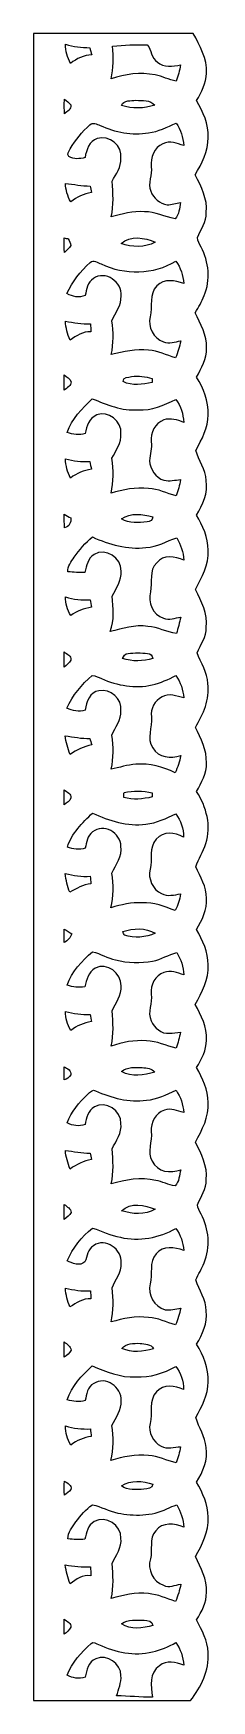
# Model space of a CAD drawing. Header units: centimetres. Extents: x -1.5 to 1.5, y -14.1 to 14.1.
import ezdxf

# ---------------------------------------------------------------- set-up
doc = ezdxf.new("R2010")
doc.units = ezdxf.units.CM
doc.header["$MEASUREMENT"] = 0
doc.layers.add('Camada 1', color=7, linetype='Continuous')

msp = doc.modelspace()

# ---------------------------------------------------------------- linework, layer by layer
at = {"layer": 'Camada 1', "color": 156}
for points, knots in [([(-1.49048, 14.11111), (-1.49048, 14.11111), (1.21567, 14.11111), (1.21567, 14.11111), (1.21567, 14.11111), (1.33103, 13.90437), (1.45625, 13.68319), (1.44039, 13.43765), (1.44039, 13.43765), (1.44215, 13.26761), (1.35395, 13.11804), (1.27528, 12.9734), (1.27528, 12.9734), (1.38148, 12.78078), (1.48342, 12.57299), (1.47002, 12.34651), (1.47002, 12.34651), (1.47567, 12.11615), (1.36243, 11.90766), (1.2506, 11.71434), (1.2506, 11.71434), (1.35431, 11.51713), (1.4619, 11.30688), (1.43898, 11.07686), (1.43898, 11.07686), (1.44215, 10.92023), (1.34866, 10.78971), (1.28798, 10.65283), (1.28798, 10.65283), (1.28729, 10.59427), (1.3282, 10.54558), (1.34972, 10.49337), (1.34972, 10.49337), (1.48554, 10.24501), (1.51341, 9.93457), (1.40334, 9.67175), (1.40334, 9.67175), (1.36384, 9.5698), (1.30739, 9.47596), (1.25165, 9.38247), (1.25165, 9.38247), (1.3402, 9.19268), (1.45274, 9.00112), (1.44144, 8.78381), (1.44144, 8.78381), (1.45062, 8.60283), (1.3529, 8.44549), (1.27565, 8.28992), (1.27565, 8.28992), (1.39135, 8.09872), (1.48342, 7.88317), (1.47038, 7.65457), (1.47038, 7.65457), (1.47637, 7.43338), (1.35714, 7.2411), (1.264, 7.0499), (1.264, 7.0499), (1.30315, 6.87704), (1.4298, 6.72853), (1.43615, 6.54402), (1.43615, 6.54402), (1.47179, 6.3327), (1.379, 6.13375), (1.27387, 5.957), (1.27387, 5.957), (1.37724, 5.77461), (1.47389, 5.57742), (1.47038, 5.36256), (1.47038, 5.36256), (1.48519, 5.12022), (1.3656, 4.90149), (1.25411, 4.69582), (1.25411, 4.69582), (1.35748, 4.49791), (1.46297, 4.28625), (1.43932, 4.05587), (1.43932, 4.05587), (1.43968, 3.89714), (1.34301, 3.7666), (1.28447, 3.6262), (1.28447, 3.6262), (1.34338, 3.45263), (1.46049, 3.29494), (1.46578, 3.10444), (1.46578, 3.10444), (1.50318, 2.83774), (1.38711, 2.5848), (1.25341, 2.3622), (1.25341, 2.3622), (1.34267, 2.17311), (1.45167, 1.98013), (1.44039, 1.76388), (1.44039, 1.76388), (1.45062, 1.58467), (1.35325, 1.42909), (1.27423, 1.27635), (1.27423, 1.27635), (1.44144, 1.01988), (1.53, 0.69497), (1.4305, 0.39616), (1.4305, 0.39616), (1.39381, 0.25717), (1.29928, 0.14145), (1.26293, 0.00316), (1.26293, 0.00316), (1.33772, -0.16791), (1.44568, -0.33408), (1.43968, -0.52882), (1.43968, -0.52882), (1.45908, -0.72143), (1.3663, -0.89641), (1.27494, -1.05833), (1.27494, -1.05833), (1.37617, -1.24283), (1.47496, -1.44073), (1.47038, -1.657), (1.47038, -1.657), (1.48554, -1.89971), (1.36348, -2.11878), (1.2527, -2.32516), (1.2527, -2.32516), (1.3529, -2.51142), (1.4545, -2.71039), (1.44003, -2.9284), (1.44003, -2.9284), (1.44533, -3.1002), (1.35607, -3.2512), (1.27423, -3.39514), (1.27423, -3.39514), (1.37371, -3.57786), (1.47319, -3.77155), (1.47038, -3.98533), (1.47038, -3.98533), (1.48519, -4.22804), (1.37018, -4.45135), (1.25341, -4.65596), (1.25341, -4.65596), (1.3529, -4.85386), (1.4619, -5.0627), (1.43932, -5.29201), (1.43932, -5.29201), (1.44251, -5.44829), (1.34972, -5.57883), (1.28905, -5.7157), (1.28905, -5.7157), (1.28551, -5.77427), (1.32891, -5.82295), (1.34972, -5.87587), (1.34972, -5.87587), (1.48624, -6.12493), (1.51236, -6.43536), (1.40299, -6.6996), (1.40299, -6.6996), (1.36525, -6.80049), (1.30352, -6.89044), (1.26152, -6.98958), (1.26152, -6.98958), (1.31726, -7.16492), (1.43686, -7.32225), (1.43862, -7.51382), (1.43862, -7.51382), (1.46685, -7.71806), (1.36947, -7.90539), (1.27458, -8.07826), (1.27458, -8.07826), (1.38888, -8.27051), (1.48483, -8.48535), (1.47002, -8.71431), (1.47002, -8.71431), (1.47567, -8.93514), (1.36102, -9.12953), (1.2633, -9.31898), (1.2633, -9.31898), (1.3021, -9.49218), (1.42804, -9.6407), (1.43581, -9.82451), (1.43581, -9.82451), (1.47179, -10.03652), (1.38041, -10.23654), (1.27494, -10.41364), (1.27494, -10.41364), (1.37759, -10.59568), (1.47355, -10.79217), (1.47038, -11.00666), (1.47038, -11.00666), (1.48412, -11.24832), (1.36983, -11.47022), (1.25341, -11.67377), (1.25341, -11.67377), (1.34972, -11.86144), (1.45486, -12.05864), (1.44073, -12.27737), (1.44073, -12.27737), (1.44673, -12.44881), (1.35924, -12.60086), (1.27528, -12.74375), (1.27528, -12.74375), (1.36313, -12.91872), (1.46368, -13.09722), (1.46826, -13.29867), (1.46826, -13.29867), (1.49613, -13.59887), (1.34654, -13.87898), (1.17122, -14.11111), (1.17122, -14.11111), (1.17122, -14.11111), (-1.48978, -14.11111), (-1.48978, -14.11111), (-1.48978, -14.11111), (-1.49153, -4.70358), (-1.49048, 4.70358), (-1.49048, 14.11111)], [0, 0, 0, 0, 0.01851852, 0.01851852, 0.01851852, 0.01851852, 0.03703704, 0.03703704, 0.03703704, 0.03703704, 0.05555556, 0.05555556, 0.05555556, 0.05555556, 0.07407407, 0.07407407, 0.07407407, 0.07407407, 0.09259259, 0.09259259, 0.09259259, 0.09259259, 0.11111111, 0.11111111, 0.11111111, 0.11111111, 0.12962963, 0.12962963, 0.12962963, 0.12962963, 0.14814815, 0.14814815, 0.14814815, 0.14814815, 0.16666667, 0.16666667, 0.16666667, 0.16666667, 0.18518519, 0.18518519, 0.18518519, 0.18518519, 0.2037037, 0.2037037, 0.2037037, 0.2037037, 0.22222222, 0.22222222, 0.22222222, 0.22222222, 0.24074074, 0.24074074, 0.24074074, 0.24074074, 0.25925926, 0.25925926, 0.25925926, 0.25925926, 0.27777778, 0.27777778, 0.27777778, 0.27777778, 0.2962963, 0.2962963, 0.2962963, 0.2962963, 0.31481481, 0.31481481, 0.31481481, 0.31481481, 0.33333333, 0.33333333, 0.33333333, 0.33333333, 0.35185185, 0.35185185, 0.35185185, 0.35185185, 0.37037037, 0.37037037, 0.37037037, 0.37037037, 0.38888889, 0.38888889, 0.38888889, 0.38888889, 0.40740741, 0.40740741, 0.40740741, 0.40740741, 0.42592593, 0.42592593, 0.42592593, 0.42592593, 0.44444444, 0.44444444, 0.44444444, 0.44444444, 0.46296296, 0.46296296, 0.46296296, 0.46296296, 0.48148148, 0.48148148, 0.48148148, 0.48148148, 0.5, 0.5, 0.5, 0.5, 0.51851852, 0.51851852, 0.51851852, 0.51851852, 0.53703704, 0.53703704, 0.53703704, 0.53703704, 0.55555556, 0.55555556, 0.55555556, 0.55555556, 0.57407407, 0.57407407, 0.57407407, 0.57407407, 0.59259259, 0.59259259, 0.59259259, 0.59259259, 0.61111111, 0.61111111, 0.61111111, 0.61111111, 0.62962963, 0.62962963, 0.62962963, 0.62962963, 0.64814815, 0.64814815, 0.64814815, 0.64814815, 0.66666667, 0.66666667, 0.66666667, 0.66666667, 0.68518519, 0.68518519, 0.68518519, 0.68518519, 0.7037037, 0.7037037, 0.7037037, 0.7037037, 0.72222222, 0.72222222, 0.72222222, 0.72222222, 0.74074074, 0.74074074, 0.74074074, 0.74074074, 0.75925926, 0.75925926, 0.75925926, 0.75925926, 0.77777778, 0.77777778, 0.77777778, 0.77777778, 0.7962963, 0.7962963, 0.7962963, 0.7962963, 0.81481481, 0.81481481, 0.81481481, 0.81481481, 0.83333333, 0.83333333, 0.83333333, 0.83333333, 0.85185185, 0.85185185, 0.85185185, 0.85185185, 0.87037037, 0.87037037, 0.87037037, 0.87037037, 0.88888889, 0.88888889, 0.88888889, 0.88888889, 0.90740741, 0.90740741, 0.90740741, 0.90740741, 0.92592593, 0.92592593, 0.92592593, 0.92592593, 0.94444444, 0.94444444, 0.94444444, 0.94444444, 0.96296296, 0.96296296, 0.96296296, 0.96296296, 1, 1, 1, 1]), ([(-0.9465, 13.9266), (-0.9465, 13.9266), (-0.9465, 13.9266), (-0.9465, 13.9266), (-0.9465, 13.9266), (-0.94438, 13.8123), (-0.91756, 13.69976), (-0.85901, 13.60099), (-0.85901, 13.60099), (-0.75847, 13.68848), (-0.63429, 13.73963), (-0.50095, 13.74775), (-0.50095, 13.74775), (-0.51187, 13.78691), (-0.5221, 13.82606), (-0.53586, 13.86416), (-0.53586, 13.86416), (-0.67344, 13.87933), (-0.81385, 13.88039), (-0.9465, 13.9266)], [0, 0, 0, 0, 0.16666667, 0.16666667, 0.16666667, 0.16666667, 0.33333333, 0.33333333, 0.33333333, 0.33333333, 0.5, 0.5, 0.5, 0.5, 0.66666667, 0.66666667, 0.66666667, 0.66666667, 1, 1, 1, 1]), ([(-0.14993, 13.89556), (-0.14993, 13.89556), (-0.14993, 13.89556), (-0.14993, 13.89556), (-0.14993, 13.89556), (-0.13088, 13.70929), (-0.13194, 13.52232), (-0.17463, 13.33887), (-0.17463, 13.33887), (0.06349, 13.4239), (0.32137, 13.45529), (0.5708, 13.40838), (0.5708, 13.40838), (0.69356, 13.38438), (0.80503, 13.32229), (0.9292, 13.30359), (0.9292, 13.30359), (0.95885, 13.3932), (0.98531, 13.48387), (1.00436, 13.57595), (1.00436, 13.57595), (0.87347, 13.55689), (0.71754, 13.5202), (0.61207, 13.62604), (0.61207, 13.62604), (0.50658, 13.69094), (0.5094, 13.83312), (0.43956, 13.91708), (0.43956, 13.91708), (0.24306, 13.92449), (0.04621, 13.90932), (-0.14993, 13.89556)], [0, 0, 0, 0, 0.11111111, 0.11111111, 0.11111111, 0.11111111, 0.22222222, 0.22222222, 0.22222222, 0.22222222, 0.33333333, 0.33333333, 0.33333333, 0.33333333, 0.44444444, 0.44444444, 0.44444444, 0.44444444, 0.55555556, 0.55555556, 0.55555556, 0.55555556, 0.66666667, 0.66666667, 0.66666667, 0.66666667, 0.77777778, 0.77777778, 0.77777778, 0.77777778, 1, 1, 1, 1]), ([(-0.96343, 12.99668), (-0.96343, 12.99668), (-0.96343, 12.99668), (-0.96343, 12.99668), (-0.96343, 12.99668), (-0.96838, 12.91483), (-0.96801, 12.83299), (-0.96273, 12.75115), (-0.96273, 12.75115), (-0.92004, 12.79207), (-0.83784, 12.82594), (-0.85831, 12.89931), (-0.85831, 12.89931), (-0.88723, 12.93812), (-0.92779, 12.96564), (-0.96343, 12.99668)], [0, 0, 0, 0, 0.2, 0.2, 0.2, 0.2, 0.4, 0.4, 0.4, 0.4, 0.6, 0.6, 0.6, 0.6, 1, 1, 1, 1]), ([(0.00175, 12.88979), (0.00175, 12.88979), (0.00175, 12.88979), (0.00175, 12.88979), (0.00175, 12.88979), (0.1845, 12.82805), (0.38311, 12.84005), (0.56585, 12.89402), (0.56585, 12.89402), (0.49318, 12.98821), (0.35312, 12.97269), (0.24659, 12.97869), (0.24659, 12.97869), (0.16262, 12.96705), (0.04056, 12.9868), (0.00175, 12.88979)], [0, 0, 0, 0, 0.2, 0.2, 0.2, 0.2, 0.4, 0.4, 0.4, 0.4, 0.6, 0.6, 0.6, 0.6, 1, 1, 1, 1]), ([(-0.53233, 12.56171), (-0.53233, 12.56171), (-0.53233, 12.56171), (-0.53233, 12.56171), (-0.53233, 12.56171), (-0.66462, 12.446), (-0.77645, 12.30629), (-0.86783, 12.15636), (-0.86783, 12.15636), (-0.88759, 12.11544), (-0.93169, 12.06747), (-0.88971, 12.02513), (-0.88971, 12.02513), (-0.80432, 11.97715), (-0.70626, 11.98421), (-0.61489, 12.0089), (-0.61489, 12.0089), (-0.59055, 12.13626), (-0.54926, 12.28831), (-0.40886, 12.33099), (-0.40886, 12.33099), (-0.20355, 12.39943), (0.02151, 12.2054), (-0.00635, 11.99373), (-0.00635, 11.99373), (0.00141, 11.84768), (-0.09313, 11.7288), (-0.15699, 11.60638), (-0.15699, 11.60638), (-0.14252, 11.4053), (-0.12135, 11.20316), (-0.17497, 11.0049), (-0.17497, 11.0049), (0.00987, 11.05146), (0.19685, 11.10615), (0.38946, 11.09062), (0.38946, 11.09062), (0.5715, 11.09309), (0.73554, 11.00454), (0.91086, 10.97386), (0.91086, 10.97386), (0.98283, 11.04018), (0.98071, 11.15553), (1.00259, 11.24655), (1.00259, 11.24655), (0.92779, 11.23349), (0.85407, 11.21092), (0.77786, 11.20916), (0.77786, 11.20916), (0.65334, 11.23244), (0.53903, 11.31675), (0.50129, 11.44093), (0.50129, 11.44093), (0.43992, 11.57569), (0.52458, 11.71539), (0.50694, 11.85439), (0.50694, 11.85439), (0.48753, 12.00714), (0.55457, 12.17965), (0.7045, 12.24068), (0.7045, 12.24068), (0.81808, 12.30136), (0.94402, 12.24738), (1.05621, 12.2121), (1.05621, 12.2121), (1.04985, 12.34863), (1.00224, 12.47845), (0.92745, 12.59204), (0.92745, 12.59204), (0.77611, 12.52608), (0.62688, 12.44564), (0.46073, 12.42624), (0.46073, 12.42624), (0.18167, 12.38179), (-0.10583, 12.43647), (-0.36125, 12.55254), (-0.36125, 12.55254), (-0.41485, 12.57194), (-0.48401, 12.61568), (-0.53233, 12.56171)], [0, 0, 0, 0, 0.04761905, 0.04761905, 0.04761905, 0.04761905, 0.0952381, 0.0952381, 0.0952381, 0.0952381, 0.14285714, 0.14285714, 0.14285714, 0.14285714, 0.19047619, 0.19047619, 0.19047619, 0.19047619, 0.23809524, 0.23809524, 0.23809524, 0.23809524, 0.28571429, 0.28571429, 0.28571429, 0.28571429, 0.33333333, 0.33333333, 0.33333333, 0.33333333, 0.38095238, 0.38095238, 0.38095238, 0.38095238, 0.42857143, 0.42857143, 0.42857143, 0.42857143, 0.47619048, 0.47619048, 0.47619048, 0.47619048, 0.52380952, 0.52380952, 0.52380952, 0.52380952, 0.57142857, 0.57142857, 0.57142857, 0.57142857, 0.61904762, 0.61904762, 0.61904762, 0.61904762, 0.66666667, 0.66666667, 0.66666667, 0.66666667, 0.71428571, 0.71428571, 0.71428571, 0.71428571, 0.76190476, 0.76190476, 0.76190476, 0.76190476, 0.80952381, 0.80952381, 0.80952381, 0.80952381, 0.85714286, 0.85714286, 0.85714286, 0.85714286, 0.9047619, 0.9047619, 0.9047619, 0.9047619, 1, 1, 1, 1]), ([(-0.94862, 11.57216), (-0.94862, 11.57216), (-0.94862, 11.57216), (-0.94862, 11.57216), (-0.94862, 11.57216), (-0.94156, 11.46209), (-0.91227, 11.35486), (-0.8576, 11.25889), (-0.8576, 11.25889), (-0.75812, 11.34568), (-0.63465, 11.3926), (-0.50694, 11.41941), (-0.50694, 11.41941), (-0.51187, 11.44622), (-0.5221, 11.49949), (-0.52704, 11.5263), (-0.52704, 11.5263), (-0.66922, 11.52595), (-0.80822, 11.55594), (-0.94862, 11.57216)], [0, 0, 0, 0, 0.16666667, 0.16666667, 0.16666667, 0.16666667, 0.33333333, 0.33333333, 0.33333333, 0.33333333, 0.5, 0.5, 0.5, 0.5, 0.66666667, 0.66666667, 0.66666667, 0.66666667, 1, 1, 1, 1]), ([(-0.97119, 10.64789), (-0.97119, 10.64789), (-0.97119, 10.64789), (-0.97119, 10.64789), (-0.97119, 10.64789), (-0.97048, 10.56604), (-0.96979, 10.48455), (-0.9659, 10.4027), (-0.9659, 10.4027), (-0.92533, 10.43798), (-0.88018, 10.4708), (-0.85372, 10.51912), (-0.85372, 10.51912), (-0.8576, 10.56111), (-0.88299, 10.59673), (-0.89887, 10.63448), (-0.89887, 10.63448), (-0.91687, 10.63801), (-0.9532, 10.64471), (-0.97119, 10.64789)], [0, 0, 0, 0, 0.16666667, 0.16666667, 0.16666667, 0.16666667, 0.33333333, 0.33333333, 0.33333333, 0.33333333, 0.5, 0.5, 0.5, 0.5, 0.66666667, 0.66666667, 0.66666667, 0.66666667, 1, 1, 1, 1]), ([(-0.00387, 10.5544), (-0.00387, 10.5544), (-0.00387, 10.5544), (-0.00387, 10.5544), (-0.00387, 10.5544), (0.18204, 10.48843), (0.39687, 10.48103), (0.57467, 10.57557), (0.57467, 10.57557), (0.39792, 10.65247), (0.14958, 10.7001), (-0.00387, 10.5544)], [0, 0, 0, 0, 0.25, 0.25, 0.25, 0.25, 0.5, 0.5, 0.5, 0.5, 1, 1, 1, 1]), ([(-0.52882, 10.23055), (-0.52882, 10.23055), (-0.52882, 10.23055), (-0.52882, 10.23055), (-0.52882, 10.23055), (-0.69215, 10.08415), (-0.83361, 9.90847), (-0.92109, 9.70597), (-0.92109, 9.70597), (-0.82549, 9.65234), (-0.71649, 9.63153), (-0.61136, 9.67245), (-0.61136, 9.67245), (-0.58596, 9.77511), (-0.57679, 9.90211), (-0.47449, 9.96068), (-0.47449, 9.96068), (-0.27727, 10.10743), (0.02399, 9.89824), (-0.00565, 9.66611), (-0.00565, 9.66611), (0.00565, 9.50806), (-0.10266, 9.38247), (-0.1598, 9.24489), (-0.1598, 9.24489), (-0.13299, 9.05439), (-0.12805, 8.86213), (-0.17251, 8.67339), (-0.17251, 8.67339), (0.03493, 8.72066), (0.24659, 8.77782), (0.46107, 8.74641), (0.46107, 8.74641), (0.62194, 8.73724), (0.76763, 8.66493), (0.91934, 8.61836), (0.91934, 8.61836), (0.95673, 8.71113), (0.98672, 8.80674), (1.00576, 8.90481), (1.00576, 8.90481), (0.91015, 8.89105), (0.80892, 8.84907), (0.71366, 8.88823), (0.71366, 8.88823), (0.54504, 8.94503), (0.44167, 9.14118), (0.48823, 9.31298), (0.48823, 9.31298), (0.53481, 9.48689), (0.45755, 9.69785), (0.60325, 9.83826), (0.60325, 9.83826), (0.72672, 9.96385), (0.90805, 9.92928), (1.05728, 9.87848), (1.05728, 9.87848), (1.0481, 10.0143), (1.00259, 10.14448), (0.92392, 10.2556), (0.92392, 10.2556), (0.54256, 10.027), (0.05715, 10.01853), (-0.34183, 10.20692), (-0.34183, 10.20692), (-0.39933, 10.22737), (-0.47308, 10.28664), (-0.52882, 10.23055)], [0, 0, 0, 0, 0.05555556, 0.05555556, 0.05555556, 0.05555556, 0.11111111, 0.11111111, 0.11111111, 0.11111111, 0.16666667, 0.16666667, 0.16666667, 0.16666667, 0.22222222, 0.22222222, 0.22222222, 0.22222222, 0.27777778, 0.27777778, 0.27777778, 0.27777778, 0.33333333, 0.33333333, 0.33333333, 0.33333333, 0.38888889, 0.38888889, 0.38888889, 0.38888889, 0.44444444, 0.44444444, 0.44444444, 0.44444444, 0.5, 0.5, 0.5, 0.5, 0.55555556, 0.55555556, 0.55555556, 0.55555556, 0.61111111, 0.61111111, 0.61111111, 0.61111111, 0.66666667, 0.66666667, 0.66666667, 0.66666667, 0.72222222, 0.72222222, 0.72222222, 0.72222222, 0.77777778, 0.77777778, 0.77777778, 0.77777778, 0.83333333, 0.83333333, 0.83333333, 0.83333333, 0.88888889, 0.88888889, 0.88888889, 0.88888889, 1, 1, 1, 1]), ([(-0.94862, 9.23819), (-0.94862, 9.23819), (-0.94862, 9.23819), (-0.94862, 9.23819), (-0.94862, 9.23819), (-0.94262, 9.12812), (-0.91227, 9.02158), (-0.86888, 8.92033), (-0.86888, 8.92033), (-0.76093, 8.99018), (-0.65158, 9.0685), (-0.51576, 9.06144), (-0.51576, 9.06144), (-0.51859, 9.1066), (-0.52139, 9.15175), (-0.52458, 9.19656), (-0.52458, 9.19656), (-0.66781, 9.18632), (-0.80785, 9.21631), (-0.94862, 9.23819)], [0, 0, 0, 0, 0.16666667, 0.16666667, 0.16666667, 0.16666667, 0.33333333, 0.33333333, 0.33333333, 0.33333333, 0.5, 0.5, 0.5, 0.5, 0.66666667, 0.66666667, 0.66666667, 0.66666667, 1, 1, 1, 1]), ([(-0.96731, 8.33119), (-0.96731, 8.33119), (-0.96731, 8.33119), (-0.96731, 8.33119), (-0.96731, 8.33119), (-0.97048, 8.24441), (-0.97048, 8.15763), (-0.96731, 8.07049), (-0.96731, 8.07049), (-0.9218, 8.10965), (-0.84983, 8.14563), (-0.85302, 8.21513), (-0.85302, 8.21513), (-0.87665, 8.26593), (-0.92709, 8.29556), (-0.96731, 8.33119)], [0, 0, 0, 0, 0.2, 0.2, 0.2, 0.2, 0.4, 0.4, 0.4, 0.4, 0.6, 0.6, 0.6, 0.6, 1, 1, 1, 1]), ([(0.02786, 8.21619), (0.02786, 8.21619), (0.02786, 8.21619), (0.02786, 8.21619), (0.02786, 8.21619), (0.18097, 8.13787), (0.36018, 8.17315), (0.52139, 8.20173), (0.52139, 8.20173), (0.52105, 8.21901), (0.52, 8.25323), (0.51964, 8.27016), (0.51964, 8.27016), (0.40674, 8.29733), (0.29033, 8.31885), (0.17426, 8.30226), (0.17426, 8.30226), (0.11747, 8.28886), (0.03033, 8.29415), (0.02786, 8.21619)], [0, 0, 0, 0, 0.16666667, 0.16666667, 0.16666667, 0.16666667, 0.33333333, 0.33333333, 0.33333333, 0.33333333, 0.5, 0.5, 0.5, 0.5, 0.66666667, 0.66666667, 0.66666667, 0.66666667, 1, 1, 1, 1]), ([(-0.91687, 7.35471), (-0.91687, 7.35471), (-0.91687, 7.35471), (-0.91687, 7.35471), (-0.91687, 7.35471), (-0.81808, 7.32189), (-0.71402, 7.30532), (-0.61241, 7.33707), (-0.61241, 7.33707), (-0.59548, 7.46441), (-0.54186, 7.59529), (-0.41768, 7.6521), (-0.41768, 7.6521), (-0.22365, 7.73394), (0.00916, 7.54097), (-0.00635, 7.3367), (-0.00635, 7.3367), (0.00635, 7.17973), (-0.09735, 7.05238), (-0.15909, 6.91761), (-0.15909, 6.91761), (-0.13545, 6.72041), (-0.12593, 6.5211), (-0.17497, 6.32636), (-0.17497, 6.32636), (0.02962, 6.39056), (0.24377, 6.43078), (0.45895, 6.40644), (0.45895, 6.40644), (0.62406, 6.40257), (0.77152, 6.32178), (0.9292, 6.28402), (0.9292, 6.28402), (0.95956, 6.37329), (0.98531, 6.4643), (1.00329, 6.55708), (1.00329, 6.55708), (0.90981, 6.55002), (0.81455, 6.52568), (0.72178, 6.54649), (0.72178, 6.54649), (0.58103, 6.59095), (0.48506, 6.73347), (0.47766, 6.87775), (0.47766, 6.87775), (0.48472, 6.985), (0.51893, 7.08942), (0.50729, 7.19807), (0.50729, 7.19807), (0.49001, 7.34942), (0.57009, 7.51521), (0.71825, 7.56813), (0.71825, 7.56813), (0.83185, 7.60129), (0.95108, 7.57166), (1.05692, 7.52651), (1.05692, 7.52651), (1.04634, 7.66514), (1.0107, 7.8045), (0.92287, 7.91527), (0.92287, 7.91527), (0.72424, 7.81473), (0.51118, 7.72442), (0.28327, 7.73852), (0.28327, 7.73852), (0.00987, 7.71735), (-0.24589, 7.82567), (-0.49283, 7.92656), (-0.49283, 7.92656), (-0.66286, 7.76252), (-0.84278, 7.58506), (-0.91687, 7.35471)], [0, 0, 0, 0, 0.05263158, 0.05263158, 0.05263158, 0.05263158, 0.10526316, 0.10526316, 0.10526316, 0.10526316, 0.15789474, 0.15789474, 0.15789474, 0.15789474, 0.21052632, 0.21052632, 0.21052632, 0.21052632, 0.26315789, 0.26315789, 0.26315789, 0.26315789, 0.31578947, 0.31578947, 0.31578947, 0.31578947, 0.36842105, 0.36842105, 0.36842105, 0.36842105, 0.42105263, 0.42105263, 0.42105263, 0.42105263, 0.47368421, 0.47368421, 0.47368421, 0.47368421, 0.52631579, 0.52631579, 0.52631579, 0.52631579, 0.57894737, 0.57894737, 0.57894737, 0.57894737, 0.63157895, 0.63157895, 0.63157895, 0.63157895, 0.68421053, 0.68421053, 0.68421053, 0.68421053, 0.73684211, 0.73684211, 0.73684211, 0.73684211, 0.78947368, 0.78947368, 0.78947368, 0.78947368, 0.84210526, 0.84210526, 0.84210526, 0.84210526, 0.89473684, 0.89473684, 0.89473684, 0.89473684, 1, 1, 1, 1]), ([(-0.94862, 6.90774), (-0.94862, 6.90774), (-0.94862, 6.90774), (-0.94862, 6.90774), (-0.94862, 6.90774), (-0.94156, 6.79484), (-0.91475, 6.68372), (-0.85936, 6.58424), (-0.85936, 6.58424), (-0.75776, 6.66679), (-0.63641, 6.71371), (-0.50765, 6.73206), (-0.50765, 6.73206), (-0.51611, 6.77579), (-0.52458, 6.81955), (-0.53304, 6.86328), (-0.53304, 6.86328), (-0.6738, 6.85411), (-0.81314, 6.8728), (-0.94862, 6.90774)], [0, 0, 0, 0, 0.16666667, 0.16666667, 0.16666667, 0.16666667, 0.33333333, 0.33333333, 0.33333333, 0.33333333, 0.5, 0.5, 0.5, 0.5, 0.66666667, 0.66666667, 0.66666667, 0.66666667, 1, 1, 1, 1]), ([(-0.9666, 5.97041), (-0.9666, 5.97041), (-0.9666, 5.97041), (-0.9666, 5.97041), (-0.9666, 5.97041), (-0.96767, 5.89421), (-0.96697, 5.81837), (-0.96307, 5.74216), (-0.96307, 5.74216), (-0.88018, 5.7605), (-0.85336, 5.8307), (-0.85336, 5.90795), (-0.85336, 5.90795), (-0.8911, 5.92912), (-0.92886, 5.94995), (-0.9666, 5.97041)], [0, 0, 0, 0, 0.2, 0.2, 0.2, 0.2, 0.4, 0.4, 0.4, 0.4, 0.6, 0.6, 0.6, 0.6, 1, 1, 1, 1]), ([(0.00141, 5.89068), (0.00141, 5.89068), (0.00141, 5.89068), (0.00141, 5.89068), (0.00141, 5.89068), (0.13334, 5.81377), (0.29209, 5.82612), (0.43814, 5.84412), (0.43814, 5.84412), (0.48753, 5.84729), (0.52846, 5.87162), (0.53374, 5.9249), (0.53374, 5.9249), (0.35984, 5.97217), (0.15733, 6.00604), (0.00141, 5.89068)], [0, 0, 0, 0, 0.2, 0.2, 0.2, 0.2, 0.4, 0.4, 0.4, 0.4, 0.6, 0.6, 0.6, 0.6, 1, 1, 1, 1]), ([(-0.8001, 5.24369), (-0.8001, 5.24369), (-0.8001, 5.24369), (-0.8001, 5.24369), (-0.8001, 5.24369), (-0.84912, 5.1689), (-0.91369, 5.09269), (-0.90523, 4.99709), (-0.90523, 4.99709), (-0.80963, 4.98651), (-0.71332, 4.98298), (-0.61701, 4.98756), (-0.61701, 4.98756), (-0.5916, 5.09939), (-0.56832, 5.22605), (-0.46143, 5.29059), (-0.46143, 5.29059), (-0.26775, 5.40666), (0.00423, 5.23027), (-0.00599, 5.00909), (-0.00599, 5.00909), (0.00811, 4.85104), (-0.08714, 4.71769), (-0.15733, 4.5854), (-0.15733, 4.5854), (-0.14676, 4.38502), (-0.10583, 4.17724), (-0.1919, 3.98604), (-0.1919, 3.98604), (0.01869, 4.03577), (0.23142, 4.10632), (0.45084, 4.07212), (0.45084, 4.07212), (0.61877, 4.06188), (0.76763, 3.97191), (0.93345, 3.95357), (0.93345, 3.95357), (0.96097, 4.04459), (0.98672, 4.13561), (1.00541, 4.22875), (1.00541, 4.22875), (0.90945, 4.2171), (0.80926, 4.16701), (0.71472, 4.21286), (0.71472, 4.21286), (0.53622, 4.2679), (0.44272, 4.48239), (0.49106, 4.65632), (0.49106, 4.65632), (0.53233, 4.82035), (0.46073, 5.01967), (0.59867, 5.15126), (0.59867, 5.15126), (0.71332, 5.2899), (0.91015, 5.25531), (1.05657, 5.1943), (1.05657, 5.1943), (1.05127, 5.32906), (1.00117, 5.45465), (0.93873, 5.57247), (0.93873, 5.57247), (0.76553, 5.51602), (0.60359, 5.41655), (0.41733, 5.40737), (0.41733, 5.40737), (0.103, 5.36821), (-0.20496, 5.45816), (-0.48894, 5.58587), (-0.48894, 5.58587), (-0.60713, 5.48604), (-0.71261, 5.37138), (-0.8001, 5.24369)], [0, 0, 0, 0, 0.05263158, 0.05263158, 0.05263158, 0.05263158, 0.10526316, 0.10526316, 0.10526316, 0.10526316, 0.15789474, 0.15789474, 0.15789474, 0.15789474, 0.21052632, 0.21052632, 0.21052632, 0.21052632, 0.26315789, 0.26315789, 0.26315789, 0.26315789, 0.31578947, 0.31578947, 0.31578947, 0.31578947, 0.36842105, 0.36842105, 0.36842105, 0.36842105, 0.42105263, 0.42105263, 0.42105263, 0.42105263, 0.47368421, 0.47368421, 0.47368421, 0.47368421, 0.52631579, 0.52631579, 0.52631579, 0.52631579, 0.57894737, 0.57894737, 0.57894737, 0.57894737, 0.63157895, 0.63157895, 0.63157895, 0.63157895, 0.68421053, 0.68421053, 0.68421053, 0.68421053, 0.73684211, 0.73684211, 0.73684211, 0.73684211, 0.78947368, 0.78947368, 0.78947368, 0.78947368, 0.84210526, 0.84210526, 0.84210526, 0.84210526, 0.89473684, 0.89473684, 0.89473684, 0.89473684, 1, 1, 1, 1]), ([(-0.94755, 4.57341), (-0.94755, 4.57341), (-0.94755, 4.57341), (-0.94755, 4.57341), (-0.94755, 4.57341), (-0.94051, 4.46229), (-0.92287, 4.34833), (-0.85653, 4.2552), (-0.85653, 4.2552), (-0.75318, 4.33246), (-0.63183, 4.37549), (-0.50553, 4.39773), (-0.50553, 4.39773), (-0.51082, 4.42841), (-0.52175, 4.4905), (-0.52704, 4.52154), (-0.52704, 4.52154), (-0.66922, 4.51731), (-0.81244, 4.52613), (-0.94755, 4.57341)], [0, 0, 0, 0, 0.16666667, 0.16666667, 0.16666667, 0.16666667, 0.33333333, 0.33333333, 0.33333333, 0.33333333, 0.5, 0.5, 0.5, 0.5, 0.66666667, 0.66666667, 0.66666667, 0.66666667, 1, 1, 1, 1]), ([(-0.96731, 3.63996), (-0.96731, 3.63996), (-0.96731, 3.63996), (-0.96731, 3.63996), (-0.96731, 3.63996), (-0.97048, 3.55389), (-0.97013, 3.46745), (-0.9666, 3.38101), (-0.9666, 3.38101), (-0.92779, 3.41841), (-0.88265, 3.45298), (-0.85831, 3.50237), (-0.85831, 3.50237), (-0.83502, 3.5754), (-0.92463, 3.6015), (-0.96731, 3.63996)], [0, 0, 0, 0, 0.2, 0.2, 0.2, 0.2, 0.4, 0.4, 0.4, 0.4, 0.6, 0.6, 0.6, 0.6, 1, 1, 1, 1]), ([(0.01939, 3.52882), (0.01939, 3.52882), (0.01939, 3.52882), (0.01939, 3.52882), (0.01939, 3.52882), (0.18803, 3.4731), (0.36583, 3.48051), (0.53445, 3.5313), (0.53445, 3.5313), (0.5267, 3.57893), (0.49247, 3.61068), (0.4445, 3.61209), (0.4445, 3.61209), (0.33479, 3.62761), (0.22294, 3.62513), (0.1136, 3.61385), (0.1136, 3.61385), (0.06032, 3.61809), (0.04375, 3.56481), (0.01939, 3.52882)], [0, 0, 0, 0, 0.16666667, 0.16666667, 0.16666667, 0.16666667, 0.33333333, 0.33333333, 0.33333333, 0.33333333, 0.5, 0.5, 0.5, 0.5, 0.66666667, 0.66666667, 0.66666667, 0.66666667, 1, 1, 1, 1]), ([(-0.9218, 2.69063), (-0.9218, 2.69063), (-0.9218, 2.69063), (-0.9218, 2.69063), (-0.9218, 2.69063), (-0.82585, 2.64125), (-0.71931, 2.62008), (-0.61489, 2.65747), (-0.61489, 2.65747), (-0.5909, 2.79082), (-0.53552, 2.96121), (-0.38064, 2.98379), (-0.38064, 2.98379), (-0.18486, 3.02753), (0.0141, 2.84268), (-0.00635, 2.64583), (-0.00635, 2.64583), (0.00776, 2.48778), (-0.11148, 2.36748), (-0.15875, 2.22919), (-0.15875, 2.22919), (-0.13511, 2.03763), (-0.12664, 1.84467), (-0.17285, 1.65559), (-0.17285, 1.65559), (-0.03386, 1.68733), (0.10442, 1.72544), (0.24659, 1.74025), (0.24659, 1.74025), (0.47625, 1.75648), (0.70414, 1.69367), (0.90981, 1.59561), (0.90981, 1.59561), (0.95496, 1.68768), (0.98848, 1.78469), (1.00507, 1.88595), (1.00507, 1.88595), (0.83889, 1.83198), (0.62723, 1.84784), (0.53481, 2.01753), (0.53481, 2.01753), (0.41804, 2.17735), (0.52987, 2.36607), (0.50799, 2.54175), (0.50799, 2.54175), (0.49423, 2.67687), (0.56268, 2.8201), (0.68896, 2.87796), (0.68896, 2.87796), (0.80468, 2.94957), (0.93802, 2.88995), (1.05692, 2.86103), (1.05692, 2.86103), (1.04846, 2.99755), (1.00153, 3.12773), (0.92428, 3.2399), (0.92428, 3.2399), (0.79445, 3.17746), (0.66462, 3.11043), (0.52175, 3.08363), (0.52175, 3.08363), (0.23495, 3.01412), (-0.06879, 3.07199), (-0.33513, 3.1891), (-0.33513, 3.1891), (-0.38664, 3.20993), (-0.43744, 3.23497), (-0.49283, 3.24167), (-0.49283, 3.24167), (-0.67062, 3.08997), (-0.82902, 2.90688), (-0.9218, 2.69063)], [0, 0, 0, 0, 0.05263158, 0.05263158, 0.05263158, 0.05263158, 0.10526316, 0.10526316, 0.10526316, 0.10526316, 0.15789474, 0.15789474, 0.15789474, 0.15789474, 0.21052632, 0.21052632, 0.21052632, 0.21052632, 0.26315789, 0.26315789, 0.26315789, 0.26315789, 0.31578947, 0.31578947, 0.31578947, 0.31578947, 0.36842105, 0.36842105, 0.36842105, 0.36842105, 0.42105263, 0.42105263, 0.42105263, 0.42105263, 0.47368421, 0.47368421, 0.47368421, 0.47368421, 0.52631579, 0.52631579, 0.52631579, 0.52631579, 0.57894737, 0.57894737, 0.57894737, 0.57894737, 0.63157895, 0.63157895, 0.63157895, 0.63157895, 0.68421053, 0.68421053, 0.68421053, 0.68421053, 0.73684211, 0.73684211, 0.73684211, 0.73684211, 0.78947368, 0.78947368, 0.78947368, 0.78947368, 0.84210526, 0.84210526, 0.84210526, 0.84210526, 0.89473684, 0.89473684, 0.89473684, 0.89473684, 1, 1, 1, 1]), ([(-0.95074, 2.21967), (-0.95074, 2.21967), (-0.95074, 2.21967), (-0.95074, 2.21967), (-0.95074, 2.21967), (-0.93839, 2.11172), (-0.90945, 2.00659), (-0.86924, 1.9057), (-0.86924, 1.9057), (-0.75881, 1.98437), (-0.63465, 2.03729), (-0.50305, 2.0694), (-0.50305, 2.0694), (-0.51047, 2.09585), (-0.52528, 2.14877), (-0.53304, 2.17487), (-0.53304, 2.17487), (-0.6738, 2.17275), (-0.81209, 2.20098), (-0.95074, 2.21967)], [0, 0, 0, 0, 0.16666667, 0.16666667, 0.16666667, 0.16666667, 0.33333333, 0.33333333, 0.33333333, 0.33333333, 0.5, 0.5, 0.5, 0.5, 0.66666667, 0.66666667, 0.66666667, 0.66666667, 1, 1, 1, 1]), ([(-0.9666, 1.3088), (-0.9666, 1.3088), (-0.9666, 1.3088), (-0.9666, 1.3088), (-0.9666, 1.3088), (-0.97013, 1.22344), (-0.97048, 1.1377), (-0.96697, 1.05197), (-0.96697, 1.05197), (-0.92709, 1.08795), (-0.87558, 1.11724), (-0.85407, 1.16874), (-0.85407, 1.16874), (-0.84632, 1.2393), (-0.92428, 1.26753), (-0.9666, 1.3088)], [0, 0, 0, 0, 0.2, 0.2, 0.2, 0.2, 0.4, 0.4, 0.4, 0.4, 0.6, 0.6, 0.6, 0.6, 1, 1, 1, 1]), ([(0.04514, 1.25976), (0.04514, 1.25976), (0.04514, 1.25976), (0.04514, 1.25976), (0.04514, 1.25976), (0.04409, 1.23966), (0.04163, 1.19909), (0.04056, 1.17897), (0.04056, 1.17897), (0.19931, 1.13135), (0.36405, 1.14864), (0.52246, 1.18568), (0.52246, 1.18568), (0.52246, 1.20297), (0.5221, 1.23789), (0.5221, 1.25518), (0.5221, 1.25518), (0.36583, 1.29363), (0.20214, 1.29399), (0.04514, 1.25976)], [0, 0, 0, 0, 0.16666667, 0.16666667, 0.16666667, 0.16666667, 0.33333333, 0.33333333, 0.33333333, 0.33333333, 0.5, 0.5, 0.5, 0.5, 0.66666667, 0.66666667, 0.66666667, 0.66666667, 1, 1, 1, 1]), ([(-0.9151, 0.33513), (-0.9151, 0.33513), (-0.9151, 0.33513), (-0.9151, 0.33513), (-0.9151, 0.33513), (-0.81738, 0.29951), (-0.71225, 0.28787), (-0.6117, 0.31891), (-0.6117, 0.31891), (-0.58737, 0.41592), (-0.57925, 0.53374), (-0.48648, 0.59336), (-0.48648, 0.59336), (-0.30833, 0.74999), (-0.00811, 0.57643), (-0.0074, 0.35312), (-0.0074, 0.35312), (0.01658, 0.18274), (-0.09313, 0.04234), (-0.15909, -0.10371), (-0.15909, -0.10371), (-0.13475, -0.29915), (-0.12559, -0.49635), (-0.17568, -0.68932), (-0.17568, -0.68932), (-0.00316, -0.64099), (0.17251, -0.59336), (0.35348, -0.60571), (0.35348, -0.60571), (0.54892, -0.59796), (0.73306, -0.66957), (0.91298, -0.73659), (0.91298, -0.73659), (0.95708, -0.64805), (0.98743, -0.5535), (1.00436, -0.45649), (1.00436, -0.45649), (0.89817, -0.46884), (0.78069, -0.50587), (0.6805, -0.45084), (0.6805, -0.45084), (0.53021, -0.37923), (0.44555, -0.19649), (0.48894, -0.03562), (0.48894, -0.03562), (0.53481, 0.13088), (0.45826, 0.33055), (0.5916, 0.46848), (0.5916, 0.46848), (0.70731, 0.60888), (0.90945, 0.59372), (1.05268, 0.50658), (1.05268, 0.50658), (1.05657, 0.64947), (1.00646, 0.78493), (0.92287, 0.89923), (0.92287, 0.89923), (0.76234, 0.8202), (0.59548, 0.74577), (0.41592, 0.72531), (0.41592, 0.72531), (0.1023, 0.68262), (-0.20672, 0.78281), (-0.48789, 0.91369), (-0.48789, 0.91369), (-0.66004, 0.74894), (-0.8449, 0.56902), (-0.9151, 0.33513)], [0, 0, 0, 0, 0.05555556, 0.05555556, 0.05555556, 0.05555556, 0.11111111, 0.11111111, 0.11111111, 0.11111111, 0.16666667, 0.16666667, 0.16666667, 0.16666667, 0.22222222, 0.22222222, 0.22222222, 0.22222222, 0.27777778, 0.27777778, 0.27777778, 0.27777778, 0.33333333, 0.33333333, 0.33333333, 0.33333333, 0.38888889, 0.38888889, 0.38888889, 0.38888889, 0.44444444, 0.44444444, 0.44444444, 0.44444444, 0.5, 0.5, 0.5, 0.5, 0.55555556, 0.55555556, 0.55555556, 0.55555556, 0.61111111, 0.61111111, 0.61111111, 0.61111111, 0.66666667, 0.66666667, 0.66666667, 0.66666667, 0.72222222, 0.72222222, 0.72222222, 0.72222222, 0.77777778, 0.77777778, 0.77777778, 0.77777778, 0.83333333, 0.83333333, 0.83333333, 0.83333333, 0.88888889, 0.88888889, 0.88888889, 0.88888889, 1, 1, 1, 1]), ([(-0.94933, -0.11077), (-0.94933, -0.11077), (-0.94933, -0.11077), (-0.94933, -0.11077), (-0.94933, -0.11077), (-0.94085, -0.21978), (-0.91298, -0.32597), (-0.87383, -0.42791), (-0.87383, -0.42791), (-0.76093, -0.36442), (-0.6484, -0.2942), (-0.51576, -0.28256), (-0.51576, -0.28256), (-0.51964, -0.24058), (-0.52387, -0.19861), (-0.52811, -0.15699), (-0.52811, -0.15699), (-0.67062, -0.16898), (-0.81173, -0.14605), (-0.94933, -0.11077)], [0, 0, 0, 0, 0.16666667, 0.16666667, 0.16666667, 0.16666667, 0.33333333, 0.33333333, 0.33333333, 0.33333333, 0.5, 0.5, 0.5, 0.5, 0.66666667, 0.66666667, 0.66666667, 0.66666667, 1, 1, 1, 1]), ([(-0.96838, -1.05092), (-0.96838, -1.05092), (-0.96838, -1.05092), (-0.96838, -1.05092), (-0.96838, -1.05092), (-0.97048, -1.12642), (-0.97048, -1.2019), (-0.96838, -1.27776), (-0.96838, -1.27776), (-0.9084, -1.24636), (-0.86535, -1.19415), (-0.8375, -1.13347), (-0.8375, -1.13347), (-0.88018, -1.10384), (-0.92321, -1.07597), (-0.96838, -1.05092)], [0, 0, 0, 0, 0.2, 0.2, 0.2, 0.2, 0.4, 0.4, 0.4, 0.4, 0.6, 0.6, 0.6, 0.6, 1, 1, 1, 1]), ([(0.02329, -1.09395), (0.02329, -1.09395), (0.02329, -1.09395), (0.02329, -1.09395), (0.02329, -1.09395), (0.03033, -1.10878), (0.0448, -1.13841), (0.05186, -1.15322), (0.05186, -1.15322), (0.22014, -1.21673), (0.41134, -1.19097), (0.57396, -1.12218), (0.57396, -1.12218), (0.4071, -1.02446), (0.20143, -1.03433), (0.02329, -1.09395)], [0, 0, 0, 0, 0.2, 0.2, 0.2, 0.2, 0.4, 0.4, 0.4, 0.4, 0.6, 0.6, 0.6, 0.6, 1, 1, 1, 1]), ([(-0.91581, -1.99918), (-0.91581, -1.99918), (-0.91581, -1.99918), (-0.91581, -1.99918), (-0.91581, -1.99918), (-0.82196, -2.03904), (-0.72002, -2.04082), (-0.62018, -2.02776), (-0.62018, -2.02776), (-0.58702, -1.91135), (-0.5595, -1.77482), (-0.44202, -1.71309), (-0.44202, -1.71309), (-0.24589, -1.60584), (0.00458, -1.79951), (-0.00565, -2.01117), (-0.00565, -2.01117), (0.00635, -2.16887), (-0.09348, -2.29975), (-0.15769, -2.43487), (-0.15769, -2.43487), (-0.13935, -2.63384), (-0.12522, -2.8335), (-0.17322, -3.03035), (-0.17322, -3.03035), (0.01939, -2.96615), (0.22014, -2.92417), (0.42403, -2.94323), (0.42403, -2.94323), (0.60147, -2.9404), (0.75776, -3.0353), (0.92886, -3.06528), (0.92886, -3.06528), (0.95744, -2.97709), (0.9839, -2.88854), (1.00365, -2.79822), (1.00365, -2.79822), (0.9398, -2.80423), (0.87629, -2.81269), (0.81244, -2.81445), (0.81244, -2.81445), (0.67556, -2.82963), (0.55562, -2.72133), (0.50517, -2.60244), (0.50517, -2.60244), (0.43497, -2.45604), (0.52775, -2.30187), (0.50729, -2.14982), (0.50729, -2.14982), (0.48753, -1.99743), (0.57538, -1.8362), (0.72178, -1.78364), (0.72178, -1.78364), (0.83431, -1.74554), (0.95003, -1.78822), (1.05621, -1.82667), (1.05621, -1.82667), (1.05304, -1.69121), (1.00612, -1.56386), (0.94085, -1.44744), (0.94085, -1.44744), (0.79833, -1.48025), (0.67486, -1.56739), (0.52987, -1.59278), (0.52987, -1.59278), (0.32278, -1.63018), (0.10653, -1.62594), (-0.09735, -1.57339), (-0.09735, -1.57339), (-0.23529, -1.54869), (-0.35418, -1.46261), (-0.4886, -1.43403), (-0.4886, -1.43403), (-0.66745, -1.5875), (-0.8449, -1.76917), (-0.91581, -1.99918)], [0, 0, 0, 0, 0.05, 0.05, 0.05, 0.05, 0.1, 0.1, 0.1, 0.1, 0.15, 0.15, 0.15, 0.15, 0.2, 0.2, 0.2, 0.2, 0.25, 0.25, 0.25, 0.25, 0.3, 0.3, 0.3, 0.3, 0.35, 0.35, 0.35, 0.35, 0.4, 0.4, 0.4, 0.4, 0.45, 0.45, 0.45, 0.45, 0.5, 0.5, 0.5, 0.5, 0.55, 0.55, 0.55, 0.55, 0.6, 0.6, 0.6, 0.6, 0.65, 0.65, 0.65, 0.65, 0.7, 0.7, 0.7, 0.7, 0.75, 0.75, 0.75, 0.75, 0.8, 0.8, 0.8, 0.8, 0.85, 0.85, 0.85, 0.85, 0.9, 0.9, 0.9, 0.9, 1, 1, 1, 1]), ([(-0.94862, -2.44403), (-0.94862, -2.44403), (-0.94862, -2.44403), (-0.94862, -2.44403), (-0.94862, -2.44403), (-0.94402, -2.55763), (-0.91581, -2.66876), (-0.85794, -2.76754), (-0.85794, -2.76754), (-0.75635, -2.68746), (-0.63675, -2.63666), (-0.5087, -2.61796), (-0.5087, -2.61796), (-0.51328, -2.58797), (-0.52246, -2.52801), (-0.52704, -2.49802), (-0.52704, -2.49802), (-0.66993, -2.50013), (-0.81209, -2.48567), (-0.94862, -2.44403)], [0, 0, 0, 0, 0.16666667, 0.16666667, 0.16666667, 0.16666667, 0.33333333, 0.33333333, 0.33333333, 0.33333333, 0.5, 0.5, 0.5, 0.5, 0.66666667, 0.66666667, 0.66666667, 0.66666667, 1, 1, 1, 1]), ([(-0.96908, -3.3803), (-0.96908, -3.3803), (-0.96908, -3.3803), (-0.96908, -3.3803), (-0.96908, -3.3803), (-0.97048, -3.45475), (-0.97048, -3.52953), (-0.96872, -3.60469), (-0.96872, -3.60469), (-0.92569, -3.58527), (-0.8777, -3.56446), (-0.85689, -3.51861), (-0.85689, -3.51861), (-0.83996, -3.44557), (-0.91617, -3.40783), (-0.96908, -3.3803)], [0, 0, 0, 0, 0.2, 0.2, 0.2, 0.2, 0.4, 0.4, 0.4, 0.4, 0.6, 0.6, 0.6, 0.6, 1, 1, 1, 1]), ([(0.00282, -3.46216), (0.00282, -3.46216), (0.00282, -3.46216), (0.00282, -3.46216), (0.00282, -3.46216), (0.17463, -3.5627), (0.38593, -3.52495), (0.56727, -3.47203), (0.56727, -3.47203), (0.51647, -3.40713), (0.42969, -3.40184), (0.35418, -3.39583), (0.35418, -3.39583), (0.23459, -3.39124), (0.10089, -3.37889), (0.00282, -3.46216)], [0, 0, 0, 0, 0.2, 0.2, 0.2, 0.2, 0.4, 0.4, 0.4, 0.4, 0.6, 0.6, 0.6, 0.6, 1, 1, 1, 1]), ([(-0.56761, -3.84245), (-0.56761, -3.84245), (-0.56761, -3.84245), (-0.56761, -3.84245), (-0.56761, -3.84245), (-0.7112, -3.98356), (-0.85054, -4.14019), (-0.91934, -4.33317), (-0.91934, -4.33317), (-0.82337, -4.37902), (-0.7179, -4.3949), (-0.61524, -4.36104), (-0.61524, -4.36104), (-0.59019, -4.24992), (-0.5662, -4.12009), (-0.45614, -4.06047), (-0.45614, -4.06047), (-0.26246, -3.94723), (-0.00141, -4.12291), (-0.00669, -4.33951), (-0.00669, -4.33951), (0.01198, -4.50003), (-0.08678, -4.63408), (-0.1584, -4.76778), (-0.1584, -4.76778), (-0.14005, -4.9671), (-0.12312, -5.16819), (-0.17426, -5.36539), (-0.17426, -5.36539), (0.0702, -5.29624), (0.32948, -5.24333), (0.58173, -5.30542), (0.58173, -5.30542), (0.69427, -5.32306), (0.79587, -5.38868), (0.91015, -5.39503), (0.91015, -5.39503), (0.98142, -5.3287), (0.98142, -5.21441), (1.00507, -5.12409), (1.00507, -5.12409), (0.83431, -5.1936), (0.60819, -5.16078), (0.52317, -4.97945), (0.52317, -4.97945), (0.42474, -4.82247), (0.52846, -4.64609), (0.50694, -4.47815), (0.50694, -4.47815), (0.49247, -4.32576), (0.58173, -4.16772), (0.72918, -4.11762), (0.72918, -4.11762), (0.83855, -4.07353), (0.95074, -4.12679), (1.0555, -4.15819), (1.0555, -4.15819), (1.05127, -4.02132), (1.00117, -3.89254), (0.92674, -3.77895), (0.92674, -3.77895), (0.76588, -3.85022), (0.60466, -3.93347), (0.42615, -3.94794), (0.42615, -3.94794), (0.12876, -3.99167), (-0.16756, -3.90842), (-0.43673, -3.78848), (-0.43673, -3.78848), (-0.48965, -3.75884), (-0.53092, -3.81282), (-0.56761, -3.84245)], [0, 0, 0, 0, 0.05263158, 0.05263158, 0.05263158, 0.05263158, 0.10526316, 0.10526316, 0.10526316, 0.10526316, 0.15789474, 0.15789474, 0.15789474, 0.15789474, 0.21052632, 0.21052632, 0.21052632, 0.21052632, 0.26315789, 0.26315789, 0.26315789, 0.26315789, 0.31578947, 0.31578947, 0.31578947, 0.31578947, 0.36842105, 0.36842105, 0.36842105, 0.36842105, 0.42105263, 0.42105263, 0.42105263, 0.42105263, 0.47368421, 0.47368421, 0.47368421, 0.47368421, 0.52631579, 0.52631579, 0.52631579, 0.52631579, 0.57894737, 0.57894737, 0.57894737, 0.57894737, 0.63157895, 0.63157895, 0.63157895, 0.63157895, 0.68421053, 0.68421053, 0.68421053, 0.68421053, 0.73684211, 0.73684211, 0.73684211, 0.73684211, 0.78947368, 0.78947368, 0.78947368, 0.78947368, 0.84210526, 0.84210526, 0.84210526, 0.84210526, 0.89473684, 0.89473684, 0.89473684, 0.89473684, 1, 1, 1, 1]), ([(-0.94896, -4.79882), (-0.94896, -4.79882), (-0.94896, -4.79882), (-0.94896, -4.79882), (-0.94896, -4.79882), (-0.94085, -4.90714), (-0.9084, -5.01156), (-0.86854, -5.11245), (-0.86854, -5.11245), (-0.76022, -5.03237), (-0.63712, -4.97804), (-0.50587, -4.94875), (-0.50587, -4.94875), (-0.51187, -4.923), (-0.52387, -4.87115), (-0.52987, -4.84504), (-0.52987, -4.84504), (-0.67132, -4.84363), (-0.80926, -4.81295), (-0.94896, -4.79882)], [0, 0, 0, 0, 0.16666667, 0.16666667, 0.16666667, 0.16666667, 0.33333333, 0.33333333, 0.33333333, 0.33333333, 0.5, 0.5, 0.5, 0.5, 0.66666667, 0.66666667, 0.66666667, 0.66666667, 1, 1, 1, 1]), ([(-0.96626, -5.71217), (-0.96626, -5.71217), (-0.96626, -5.71217), (-0.96626, -5.71217), (-0.96626, -5.71217), (-0.96979, -5.79683), (-0.96979, -5.88186), (-0.9666, -5.96688), (-0.9666, -5.96688), (-0.92499, -5.93124), (-0.87948, -5.89774), (-0.85195, -5.84975), (-0.85195, -5.84975), (-0.84983, -5.78061), (-0.92392, -5.75239), (-0.96626, -5.71217)], [0, 0, 0, 0, 0.2, 0.2, 0.2, 0.2, 0.4, 0.4, 0.4, 0.4, 0.6, 0.6, 0.6, 0.6, 1, 1, 1, 1]), ([(0.00494, -5.81907), (0.00494, -5.81907), (0.00494, -5.81907), (0.00494, -5.81907), (0.00494, -5.81907), (0.18767, -5.87903), (0.4004, -5.89104), (0.57255, -5.79366), (0.57255, -5.79366), (0.39828, -5.71923), (0.15309, -5.67055), (0.00494, -5.81907)], [0, 0, 0, 0, 0.25, 0.25, 0.25, 0.25, 0.5, 0.5, 0.5, 0.5, 1, 1, 1, 1]), ([(-0.92075, -6.66396), (-0.92075, -6.66396), (-0.92075, -6.66396), (-0.92075, -6.66396), (-0.92075, -6.66396), (-0.83043, -6.70947), (-0.7059, -6.76168), (-0.61736, -6.68479), (-0.61736, -6.68479), (-0.5782, -6.58847), (-0.57255, -6.4643), (-0.46955, -6.40997), (-0.46955, -6.40997), (-0.27374, -6.26075), (0.01975, -6.47559), (-0.00599, -6.70382), (-0.00599, -6.70382), (0.00916, -6.86257), (-0.10512, -6.98605), (-0.1584, -7.1247), (-0.1584, -7.1247), (-0.13299, -7.31697), (-0.12876, -7.51099), (-0.17322, -7.70149), (-0.17322, -7.70149), (0.03245, -7.64611), (0.24553, -7.59495), (0.46002, -7.62458), (0.46002, -7.62458), (0.62052, -7.6341), (0.76729, -7.70361), (0.91827, -7.75229), (0.91827, -7.75229), (0.95532, -7.65915), (0.98743, -7.56391), (1.00576, -7.46548), (1.00576, -7.46548), (0.91792, -7.47994), (0.82973, -7.50851), (0.74012, -7.4937), (0.74012, -7.4937), (0.55986, -7.4429), (0.43638, -7.239), (0.48789, -7.0559), (0.48789, -7.0559), (0.53622, -6.88833), (0.45931, -6.68972), (0.58773, -6.54719), (0.58773, -6.54719), (0.70731, -6.40574), (0.90311, -6.43607), (1.05867, -6.49005), (1.05867, -6.49005), (1.04634, -6.35669), (1.00471, -6.22687), (0.92287, -6.11964), (0.92287, -6.11964), (0.63782, -6.27308), (0.30198, -6.34576), (-0.01729, -6.2685), (-0.01729, -6.2685), (-0.18308, -6.24382), (-0.32948, -6.15772), (-0.48789, -6.11152), (-0.48789, -6.11152), (-0.67556, -6.25474), (-0.82091, -6.45089), (-0.92075, -6.66396)], [0, 0, 0, 0, 0.05555556, 0.05555556, 0.05555556, 0.05555556, 0.11111111, 0.11111111, 0.11111111, 0.11111111, 0.16666667, 0.16666667, 0.16666667, 0.16666667, 0.22222222, 0.22222222, 0.22222222, 0.22222222, 0.27777778, 0.27777778, 0.27777778, 0.27777778, 0.33333333, 0.33333333, 0.33333333, 0.33333333, 0.38888889, 0.38888889, 0.38888889, 0.38888889, 0.44444444, 0.44444444, 0.44444444, 0.44444444, 0.5, 0.5, 0.5, 0.5, 0.55555556, 0.55555556, 0.55555556, 0.55555556, 0.61111111, 0.61111111, 0.61111111, 0.61111111, 0.66666667, 0.66666667, 0.66666667, 0.66666667, 0.72222222, 0.72222222, 0.72222222, 0.72222222, 0.77777778, 0.77777778, 0.77777778, 0.77777778, 0.83333333, 0.83333333, 0.83333333, 0.83333333, 0.88888889, 0.88888889, 0.88888889, 0.88888889, 1, 1, 1, 1]), ([(-0.94826, -7.13034), (-0.94826, -7.13034), (-0.94826, -7.13034), (-0.94826, -7.13034), (-0.94826, -7.13034), (-0.94156, -7.23971), (-0.91193, -7.34554), (-0.871, -7.44714), (-0.871, -7.44714), (-0.76164, -7.3787), (-0.65088, -7.3032), (-0.51505, -7.30778), (-0.51505, -7.30778), (-0.51822, -7.26263), (-0.52139, -7.21783), (-0.52458, -7.17337), (-0.52458, -7.17337), (-0.66815, -7.18502), (-0.80856, -7.15573), (-0.94826, -7.13034)], [0, 0, 0, 0, 0.16666667, 0.16666667, 0.16666667, 0.16666667, 0.33333333, 0.33333333, 0.33333333, 0.33333333, 0.5, 0.5, 0.5, 0.5, 0.66666667, 0.66666667, 0.66666667, 0.66666667, 1, 1, 1, 1]), ([(-0.96697, -8.03839), (-0.96697, -8.03839), (-0.96697, -8.03839), (-0.96697, -8.03839), (-0.96697, -8.03839), (-0.97013, -8.12517), (-0.97048, -8.21195), (-0.96697, -8.29909), (-0.96697, -8.29909), (-0.92321, -8.26347), (-0.87595, -8.22819), (-0.85019, -8.17667), (-0.85019, -8.17667), (-0.85831, -8.11072), (-0.92321, -8.07895), (-0.96697, -8.03839)], [0, 0, 0, 0, 0.2, 0.2, 0.2, 0.2, 0.4, 0.4, 0.4, 0.4, 0.6, 0.6, 0.6, 0.6, 1, 1, 1, 1]), ([(0.00776, -8.15269), (0.00776, -8.15269), (0.00776, -8.15269), (0.00776, -8.15269), (0.00776, -8.15269), (0.17921, -8.22395), (0.37146, -8.20914), (0.54468, -8.1534), (0.54468, -8.1534), (0.502, -8.07225), (0.39758, -8.07191), (0.3182, -8.06309), (0.3182, -8.06309), (0.21166, -8.06272), (0.07654, -8.05427), (0.00776, -8.15269)], [0, 0, 0, 0, 0.2, 0.2, 0.2, 0.2, 0.4, 0.4, 0.4, 0.4, 0.6, 0.6, 0.6, 0.6, 1, 1, 1, 1]), ([(-0.91687, -9.01734), (-0.91687, -9.01734), (-0.91687, -9.01734), (-0.91687, -9.01734), (-0.91687, -9.01734), (-0.81808, -9.0498), (-0.71366, -9.06322), (-0.61241, -9.03216), (-0.61241, -9.03216), (-0.5849, -8.93056), (-0.57891, -8.7951), (-0.46884, -8.74535), (-0.46884, -8.74535), (-0.2734, -8.60743), (0.01588, -8.80392), (-0.00599, -9.03216), (-0.00599, -9.03216), (0.0074, -9.18915), (-0.09489, -9.31791), (-0.15945, -9.45161), (-0.15945, -9.45161), (-0.13757, -9.65022), (-0.12276, -9.85131), (-0.1778, -10.04675), (-0.1778, -10.04675), (0.02716, -9.97866), (0.24341, -9.94092), (0.45966, -9.96385), (0.45966, -9.96385), (0.62442, -9.96738), (0.77045, -10.0524), (0.9292, -10.08486), (0.9292, -10.08486), (0.95919, -9.99559), (0.98636, -9.90528), (1.00365, -9.81287), (1.00365, -9.81287), (0.895, -9.82098), (0.7754, -9.86048), (0.67415, -9.80298), (0.67415, -9.80298), (0.53622, -9.73454), (0.45084, -9.57121), (0.48541, -9.41916), (0.48541, -9.41916), (0.53657, -9.24348), (0.45507, -9.03076), (0.59513, -8.88471), (0.59513, -8.88471), (0.71154, -8.74994), (0.90981, -8.77534), (1.05516, -8.84378), (1.05516, -8.84378), (1.05233, -8.70267), (1.00576, -8.56684), (0.92251, -8.45326), (0.92251, -8.45326), (0.71578, -8.5665), (0.48612, -8.6487), (0.24694, -8.63035), (0.24694, -8.63035), (-0.01447, -8.64763), (-0.25576, -8.53687), (-0.49354, -8.4462), (-0.49354, -8.4462), (-0.6671, -8.60672), (-0.84278, -8.78804), (-0.91687, -9.01734)], [0, 0, 0, 0, 0.05555556, 0.05555556, 0.05555556, 0.05555556, 0.11111111, 0.11111111, 0.11111111, 0.11111111, 0.16666667, 0.16666667, 0.16666667, 0.16666667, 0.22222222, 0.22222222, 0.22222222, 0.22222222, 0.27777778, 0.27777778, 0.27777778, 0.27777778, 0.33333333, 0.33333333, 0.33333333, 0.33333333, 0.38888889, 0.38888889, 0.38888889, 0.38888889, 0.44444444, 0.44444444, 0.44444444, 0.44444444, 0.5, 0.5, 0.5, 0.5, 0.55555556, 0.55555556, 0.55555556, 0.55555556, 0.61111111, 0.61111111, 0.61111111, 0.61111111, 0.66666667, 0.66666667, 0.66666667, 0.66666667, 0.72222222, 0.72222222, 0.72222222, 0.72222222, 0.77777778, 0.77777778, 0.77777778, 0.77777778, 0.83333333, 0.83333333, 0.83333333, 0.83333333, 0.88888889, 0.88888889, 0.88888889, 0.88888889, 1, 1, 1, 1]), ([(-0.94721, -9.46009), (-0.94721, -9.46009), (-0.94721, -9.46009), (-0.94721, -9.46009), (-0.94721, -9.46009), (-0.94473, -9.57474), (-0.91897, -9.68798), (-0.85865, -9.78675), (-0.85865, -9.78675), (-0.75742, -9.70562), (-0.63816, -9.65412), (-0.50906, -9.63965), (-0.50906, -9.63965), (-0.51293, -9.6079), (-0.52069, -9.54369), (-0.52458, -9.51194), (-0.52458, -9.51194), (-0.66781, -9.5183), (-0.81033, -9.50241), (-0.94721, -9.46009)], [0, 0, 0, 0, 0.16666667, 0.16666667, 0.16666667, 0.16666667, 0.33333333, 0.33333333, 0.33333333, 0.33333333, 0.5, 0.5, 0.5, 0.5, 0.66666667, 0.66666667, 0.66666667, 0.66666667, 1, 1, 1, 1]), ([(-0.96414, -10.39388), (-0.96414, -10.39388), (-0.96414, -10.39388), (-0.96414, -10.39388), (-0.96414, -10.39388), (-0.96872, -10.47326), (-0.96872, -10.55263), (-0.96378, -10.63237), (-0.96378, -10.63237), (-0.92779, -10.60131), (-0.88265, -10.57804), (-0.85653, -10.53711), (-0.85653, -10.53711), (-0.83502, -10.46161), (-0.91756, -10.43057), (-0.96414, -10.39388)], [0, 0, 0, 0, 0.2, 0.2, 0.2, 0.2, 0.4, 0.4, 0.4, 0.4, 0.6, 0.6, 0.6, 0.6, 1, 1, 1, 1]), ([(0.0007, -10.4775), (0.0007, -10.4775), (0.0007, -10.4775), (0.0007, -10.4775), (0.0007, -10.4775), (0.11289, -10.55404), (0.25293, -10.53958), (0.38135, -10.53287), (0.38135, -10.53287), (0.44097, -10.52512), (0.52351, -10.523), (0.53516, -10.44787), (0.53516, -10.44787), (0.36125, -10.39388), (0.15945, -10.36672), (0.0007, -10.4775)], [0, 0, 0, 0, 0.2, 0.2, 0.2, 0.2, 0.4, 0.4, 0.4, 0.4, 0.6, 0.6, 0.6, 0.6, 1, 1, 1, 1]), ([(-0.76975, -11.08392), (-0.76975, -11.08392), (-0.76975, -11.08392), (-0.76975, -11.08392), (-0.76975, -11.08392), (-0.82832, -11.17141), (-0.91193, -11.25855), (-0.90557, -11.37179), (-0.90557, -11.37179), (-0.81068, -11.38449), (-0.71437, -11.38872), (-0.61841, -11.3799), (-0.61841, -11.3799), (-0.58914, -11.26983), (-0.57043, -11.13825), (-0.45931, -11.07897), (-0.45931, -11.07897), (-0.26528, -10.96398), (0.00353, -11.13895), (-0.00669, -11.35979), (-0.00669, -11.35979), (0.01057, -11.51995), (-0.09207, -11.65189), (-0.15804, -11.78772), (-0.15804, -11.78772), (-0.1397, -11.98562), (-0.12593, -12.18459), (-0.17215, -12.38108), (-0.17215, -12.38108), (0.03352, -12.32923), (0.24448, -12.26572), (0.45861, -12.29959), (0.45861, -12.29959), (0.61911, -12.31511), (0.76834, -12.37721), (0.91827, -12.43224), (0.91827, -12.43224), (0.95849, -12.33805), (0.98848, -12.24033), (1.00682, -12.13979), (1.00682, -12.13979), (0.91015, -12.15073), (0.80822, -12.2054), (0.71366, -12.15884), (0.71366, -12.15884), (0.53586, -12.10239), (0.4378, -11.88614), (0.49176, -11.71187), (0.49176, -11.71187), (0.5334, -11.55559), (0.46284, -11.36967), (0.5842, -11.23809), (0.5842, -11.23809), (0.69249, -11.08216), (0.90382, -11.11108), (1.05657, -11.17564), (1.05657, -11.17564), (1.05021, -11.04053), (1.00295, -10.91352), (0.93698, -10.79712), (0.93698, -10.79712), (0.88018, -10.81475), (0.82515, -10.83768), (0.77116, -10.86309), (0.77116, -10.86309), (0.51505, -10.99078), (0.21237, -10.98902), (-0.06244, -10.93505), (-0.06244, -10.93505), (-0.21061, -10.90648), (-0.3429, -10.8271), (-0.48965, -10.79712), (-0.48965, -10.79712), (-0.60537, -10.86696), (-0.68545, -10.98091), (-0.76975, -11.08392)], [0, 0, 0, 0, 0.05, 0.05, 0.05, 0.05, 0.1, 0.1, 0.1, 0.1, 0.15, 0.15, 0.15, 0.15, 0.2, 0.2, 0.2, 0.2, 0.25, 0.25, 0.25, 0.25, 0.3, 0.3, 0.3, 0.3, 0.35, 0.35, 0.35, 0.35, 0.4, 0.4, 0.4, 0.4, 0.45, 0.45, 0.45, 0.45, 0.5, 0.5, 0.5, 0.5, 0.55, 0.55, 0.55, 0.55, 0.6, 0.6, 0.6, 0.6, 0.65, 0.65, 0.65, 0.65, 0.7, 0.7, 0.7, 0.7, 0.75, 0.75, 0.75, 0.75, 0.8, 0.8, 0.8, 0.8, 0.85, 0.85, 0.85, 0.85, 0.9, 0.9, 0.9, 0.9, 1, 1, 1, 1]), ([(-0.94933, -11.81488), (-0.94933, -11.81488), (-0.94933, -11.81488), (-0.94933, -11.81488), (-0.94933, -11.81488), (-0.93768, -11.92494), (-0.90735, -12.03184), (-0.86888, -12.1359), (-0.86888, -12.1359), (-0.76588, -12.05583), (-0.65439, -11.97821), (-0.51611, -11.99585), (-0.51611, -11.99585), (-0.51788, -11.94647), (-0.52, -11.89743), (-0.52175, -11.84875), (-0.52175, -11.84875), (-0.66533, -11.8498), (-0.80785, -11.83886), (-0.94933, -11.81488)], [0, 0, 0, 0, 0.16666667, 0.16666667, 0.16666667, 0.16666667, 0.33333333, 0.33333333, 0.33333333, 0.33333333, 0.5, 0.5, 0.5, 0.5, 0.66666667, 0.66666667, 0.66666667, 0.66666667, 1, 1, 1, 1]), ([(-0.96731, -12.72928), (-0.96731, -12.72928), (-0.96731, -12.72928), (-0.96731, -12.72928), (-0.96731, -12.72928), (-0.96979, -12.81535), (-0.96979, -12.90143), (-0.9666, -12.98787), (-0.9666, -12.98787), (-0.92745, -12.95118), (-0.877, -12.92014), (-0.85724, -12.86827), (-0.85724, -12.86827), (-0.84242, -12.7963), (-0.92533, -12.76985), (-0.96731, -12.72928)], [0, 0, 0, 0, 0.2, 0.2, 0.2, 0.2, 0.4, 0.4, 0.4, 0.4, 0.6, 0.6, 0.6, 0.6, 1, 1, 1, 1]), ([(0.00494, -12.81007), (0.00494, -12.81007), (0.00494, -12.81007), (0.00494, -12.81007), (0.00494, -12.81007), (0.1605, -12.92365), (0.36159, -12.87885), (0.53445, -12.83935), (0.53445, -12.83935), (0.52775, -12.76314), (0.44696, -12.75362), (0.38629, -12.75045), (0.38629, -12.75045), (0.25717, -12.74621), (0.11606, -12.72857), (0.00494, -12.81007)], [0, 0, 0, 0, 0.2, 0.2, 0.2, 0.2, 0.4, 0.4, 0.4, 0.4, 0.6, 0.6, 0.6, 0.6, 1, 1, 1, 1]), ([(-0.51152, -13.14238), (-0.51152, -13.14238), (-0.51152, -13.14238), (-0.51152, -13.14238), (-0.51152, -13.14238), (-0.68121, -13.29195), (-0.83326, -13.46975), (-0.92075, -13.68107), (-0.92075, -13.68107), (-0.82479, -13.72799), (-0.71861, -13.74985), (-0.61524, -13.71106), (-0.61524, -13.71106), (-0.58737, -13.59464), (-0.55808, -13.45211), (-0.4332, -13.40238), (-0.4332, -13.40238), (-0.24165, -13.3163), (-0.0074, -13.48351), (-0.00669, -13.68777), (-0.00669, -13.68777), (0.00282, -13.80737), (-0.04938, -13.91849), (-0.08042, -14.03139), (-0.08042, -14.03139), (0.12206, -14.02997), (0.32349, -14.05853), (0.52599, -14.04937), (0.52599, -14.04937), (0.50129, -13.86911), (0.46777, -13.63732), (0.64347, -13.5195), (0.64347, -13.5195), (0.76553, -13.41966), (0.92251, -13.46834), (1.05728, -13.50856), (1.05728, -13.50856), (1.0481, -13.37203), (1.00153, -13.24151), (0.92463, -13.12898), (0.92463, -13.12898), (0.79621, -13.19072), (0.66815, -13.25915), (0.5267, -13.28561), (0.5267, -13.28561), (0.22014, -13.3604), (-0.10407, -13.29195), (-0.38452, -13.15966), (-0.38452, -13.15966), (-0.42403, -13.15013), (-0.47519, -13.10745), (-0.51152, -13.14238)], [0, 0, 0, 0, 0.07142857, 0.07142857, 0.07142857, 0.07142857, 0.14285714, 0.14285714, 0.14285714, 0.14285714, 0.21428571, 0.21428571, 0.21428571, 0.21428571, 0.28571429, 0.28571429, 0.28571429, 0.28571429, 0.35714286, 0.35714286, 0.35714286, 0.35714286, 0.42857143, 0.42857143, 0.42857143, 0.42857143, 0.5, 0.5, 0.5, 0.5, 0.57142857, 0.57142857, 0.57142857, 0.57142857, 0.64285714, 0.64285714, 0.64285714, 0.64285714, 0.71428571, 0.71428571, 0.71428571, 0.71428571, 0.78571429, 0.78571429, 0.78571429, 0.78571429, 0.85714286, 0.85714286, 0.85714286, 0.85714286, 1, 1, 1, 1])]:
    msp.add_open_spline(points, degree=3, knots=knots, dxfattribs=at)

doc.saveas('drawing.dxf')
